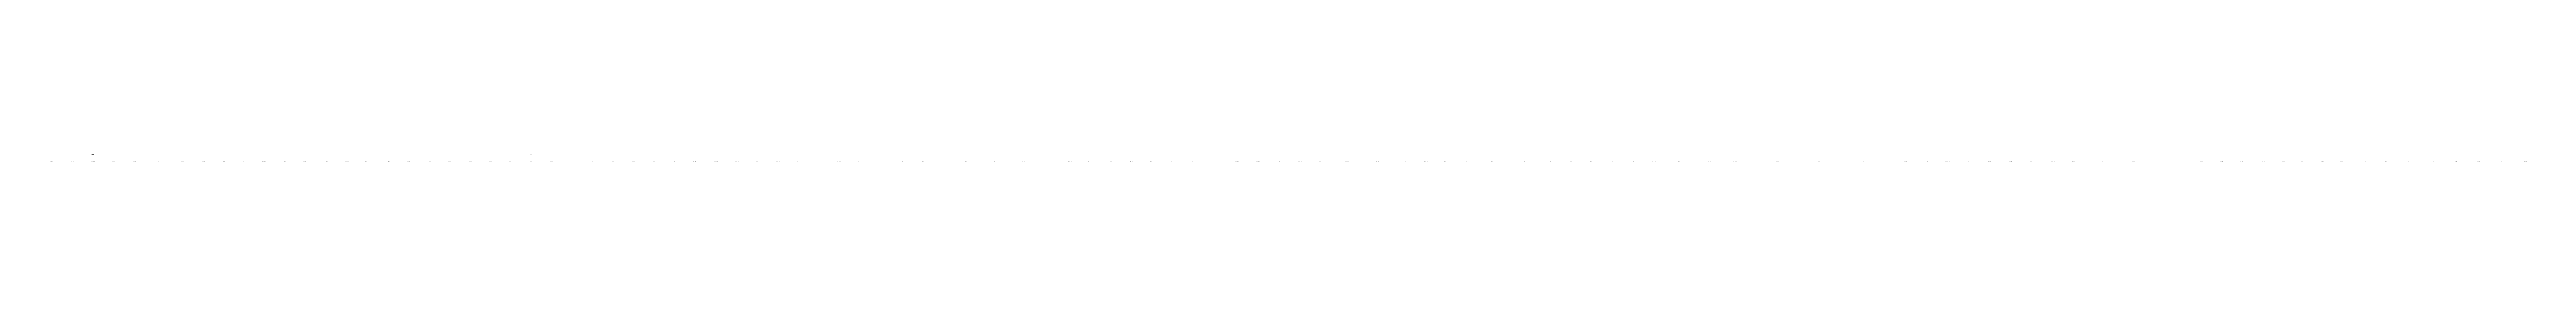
# Model space of a CAD drawing. Header units: inches. Extents: x -1146 to 223752, y 26431 to 27942.
# Drawn here: x -816 to 223437, y 26517 to 26558 of the extents above; entities that cross this region are included whole.
import ezdxf

# ---------------------------------------------------------------- set-up
doc = ezdxf.new("R2010")
doc.units = ezdxf.units.IN
doc.header["$LTSCALE"] = 0.194989
doc.layers.add('可见 (ISO)', color=7, linetype='Continuous', lineweight=25)
doc.styles.add('Z-English', font='gbenor.shx', dxfattribs={"height": 10, "bigfont": 'hztxt.shx'})

msp = doc.modelspace()

# ---------------------------------------------------------------- linework, layer by layer
at = {"layer": '可见 (ISO)'}
for p, q in [((3079, 27183), (3079, 27218)), ((3129, 27218), (3129, 27183))]:
    msp.add_line(p, q, dxfattribs=at)
for centre in [(42769, 27193), (42819, 27193)]:
    msp.add_circle(centre, 3.3, dxfattribs=at)
for centre, start, end in [((42768, 27191), 180, -90), ((42821, 27191), -90, 0)]:
    msp.add_arc(centre, 6, start, end, dxfattribs=at)

# ---------------------------------------------------------------- texts
at = {"color": 3, "style": 'Z-English'}
for s, p in [('SUS304-10mm,4件', (-818, 26524)), ('SUS304-5mm,4件', (1070, 26524)), ('SUS304-20mm,4件', (2968, 26524)), ('SUS304-5mm,8件', (4896, 26524)), ('SUS304-2mm,2件', (6742, 26524)), ('SUS304-3mm,2件', (8988, 26524)), ('SUS304-365mm,2件', (11086, 26524)), ('SUS304-6mm,5件', (12988, 26524)), ('SUS304-1mm,24件', (14834, 26524)), ('65钢-1mm,6件', (16671, 26524)), ('SUS304-6mm,1件', (18418, 26524)), ('SUS304-2mm,24件', (20263, 26524)), ('SUS304-4mm,2件', (22161, 26524)), ('SUS304-5mm,4件', (24052, 26524)), ('SUS304-1.5mm,2件', (25920, 26524)), ('SUS304-1.5mm,2件', (27772, 26524)), ('SUS304-10mm,2件', (29641, 26524)), ('SUS304-2mm,2件', (31549, 26524)), ('SUS304-5mm,1件', (33409, 26524)), ('SUS304-5mm,1件', (35245, 26524)), ('SUS304-3mm,2件', (37082, 26524)), ('SUS304-2mm,2件', (38971, 26524)), ('SUS304-4mm,2件', (40798, 26524)), ('SUS304-2480mm,1件', (42640, 26524)), ('SUS304-4mm,2件', (44551, 26524)), ('SUS304-10mm,4件', (46387, 26524)), ('SUS304-3mm,4件', (48223, 26524)), ('SUS304-3mm,8件', (50059, 26524)), ('SUS304-3mm,4件', (51896, 26524)), ('SUS304-3mm,8件', (53717, 26524)), ('SUS304-4mm,4件', (55559, 26524)), ('SUS304-2mm,8件', (57420, 26524)), ('SUS304-3mm,1件', (59404, 26524)), ('SUS304-2mm,2件', (61250, 26524)), ('SUS304-2mm,40件', (63071, 26524)), ('SUS304-2mm,1件', (64939, 26524)), ('SUS304-2mm,1件', (66800, 26524)), ('SUS304-2mm,1件', (68661, 26524)), ('SUS304-2mm,1件', (70522, 26524)), ('SUS304-2mm,2件', (72383, 26524)), ('SUS304-2mm,2件', (74244, 26524)), ('SUS304-2mm,2件', (76173, 26524)), ('SUS304-2mm,2件', (78171, 26524)), ('SUS304-2mm,1件', (80130, 26524)), ('SUS304-2mm,1件', (82064, 26524)), ('SUS304-2mm,2件', (84503, 26524)), ('SUS304-2mm,2件', (87273, 26524)), ('SUS304-2mm,2件', (89510, 26524)), ('SUS304-2mm,2件', (91371, 26524)), ('SUS304-2mm,4件', (93232, 26524)), ('SUS304-2mm,4件', (95093, 26524)), ('SUS304-2mm,2件', (96954, 26524)), ('SUS304-2mm,2件', (98815, 26524)), ('SUS304-3mm,2件', (100691, 26524)), ('SUS304-3mm,2件', (102577, 26524)), ('SUS304-2mm,1件', (104515, 26524)), ('SUS304-2mm,1件', (106513, 26524)), ('SUS304-2mm,1件', (108444, 26524)), ('SUS304-2mm,1件', (110305, 26524)), ('SUS304-2mm,1件', (112199, 26524)), ('SUS304-2mm,1件', (114093, 26524)), ('SUS304-2mm,1件', (116487, 26524)), ('SUS304-2mm,1件', (119257, 26524)), ('SUS304-2mm,2件', (121657, 26524)), ('SUS304-2mm,2件', (123602, 26524)), ('SUS304-2mm,1件', (125463, 26524)), ('SUS304-2mm,1件', (127324, 26524)), ('SUS304-2mm,1件', (129718, 26524)), ('SUS304-2mm,1件', (132488, 26524)), ('SUS304-2mm,1件', (134842, 26524)), ('SUS304-2mm,1件', (136819, 26524)), ('SUS304-2mm,1件', (138680, 26524)), ('SUS304-2mm,1件', (140542, 26524)), ('SUS304-2.5mm,14件', (142354, 26524)), ('SUS304-2.5mm,7件', (144210, 26524)), ('SUS304-2.5mm,2件', (146616, 26524)), ('SUS304-2.5mm,2件', (149381, 26524)), ('SUS304-2.5mm,1件', (151614, 26524)), ('SUS304-2.5mm,1件', (153504, 26524)), ('SUS304-3mm,2件', (155458, 26524)), ('SUS304-3mm,1件', (157388, 26524)), ('SUS304-6mm,1件', (159321, 26524)), ('SUS304-5mm,1件', (161282, 26524)), ('SUS304-6mm,1件', (163243, 26524)), ('SUS304-1.5mm,2件', (165141, 26524)), ('SUS304-6mm,4件', (167062, 26524)), ('SUS304-2mm,2件', (168974, 26524)), ('SUS304-1.5mm,2件', (170852, 26524)), ('SUS304-3mm,2件', (172773, 26524)), ('SUS304-6mm,4件', (174685, 26524)), ('SUS304-3mm,16件', (176597, 26524)), ('SUS304-3mm,2件', (178505, 26524)), ('SUS304-5mm,14件', (180397, 26524)), ('SUS304-1mm,2件', (182290, 26524)), ('SUS304-2.5mm,1件', (184779, 26524)), ('SUS304-2.5mm,1件', (187780, 26524)), ('SUS304-1mm,2件', (190160, 26524)), ('SUS304-1.5mm,2件', (191999, 26524)), ('SUS304-5mm,2件', (193831, 26524)), ('SUS304-5mm,4件', (195669, 26524)), ('SUS304-4mm,4件', (197531, 26524)), ('SUS304-4mm,4件', (199394, 26524)), ('SUS304-2mm,6件', (201256, 26524)), ('SUS304-1.5mm,4件', (203085, 26524)), ('SUS304-2.5mm,14件', (206571, 26524)), ('SUS304-3mm,6件', (208602, 26524)), ('SUS304-3mm,6件', (210657, 26524)), ('SUS304-4mm,2件', (212727, 26524)), ('SUS304-4mm,2件', (214807, 26524)), ('SUS304-3mm,6件', (216887, 26524)), ('SUS304-4mm,24件', (218967, 26524)), ('SUS304-3mm,6件', (221088, 26524)), ('SUS304-4mm,30件', (223162, 26524))]:
    msp.add_text(s, height=30, dxfattribs=at).set_placement(p)
at = {"color": 1, "style": 'Z-English'}
msp.add_text('无图纸，待人工补充', height=30, dxfattribs=at).set_placement((204829, 26524))

doc.saveas('drawing.dxf')
